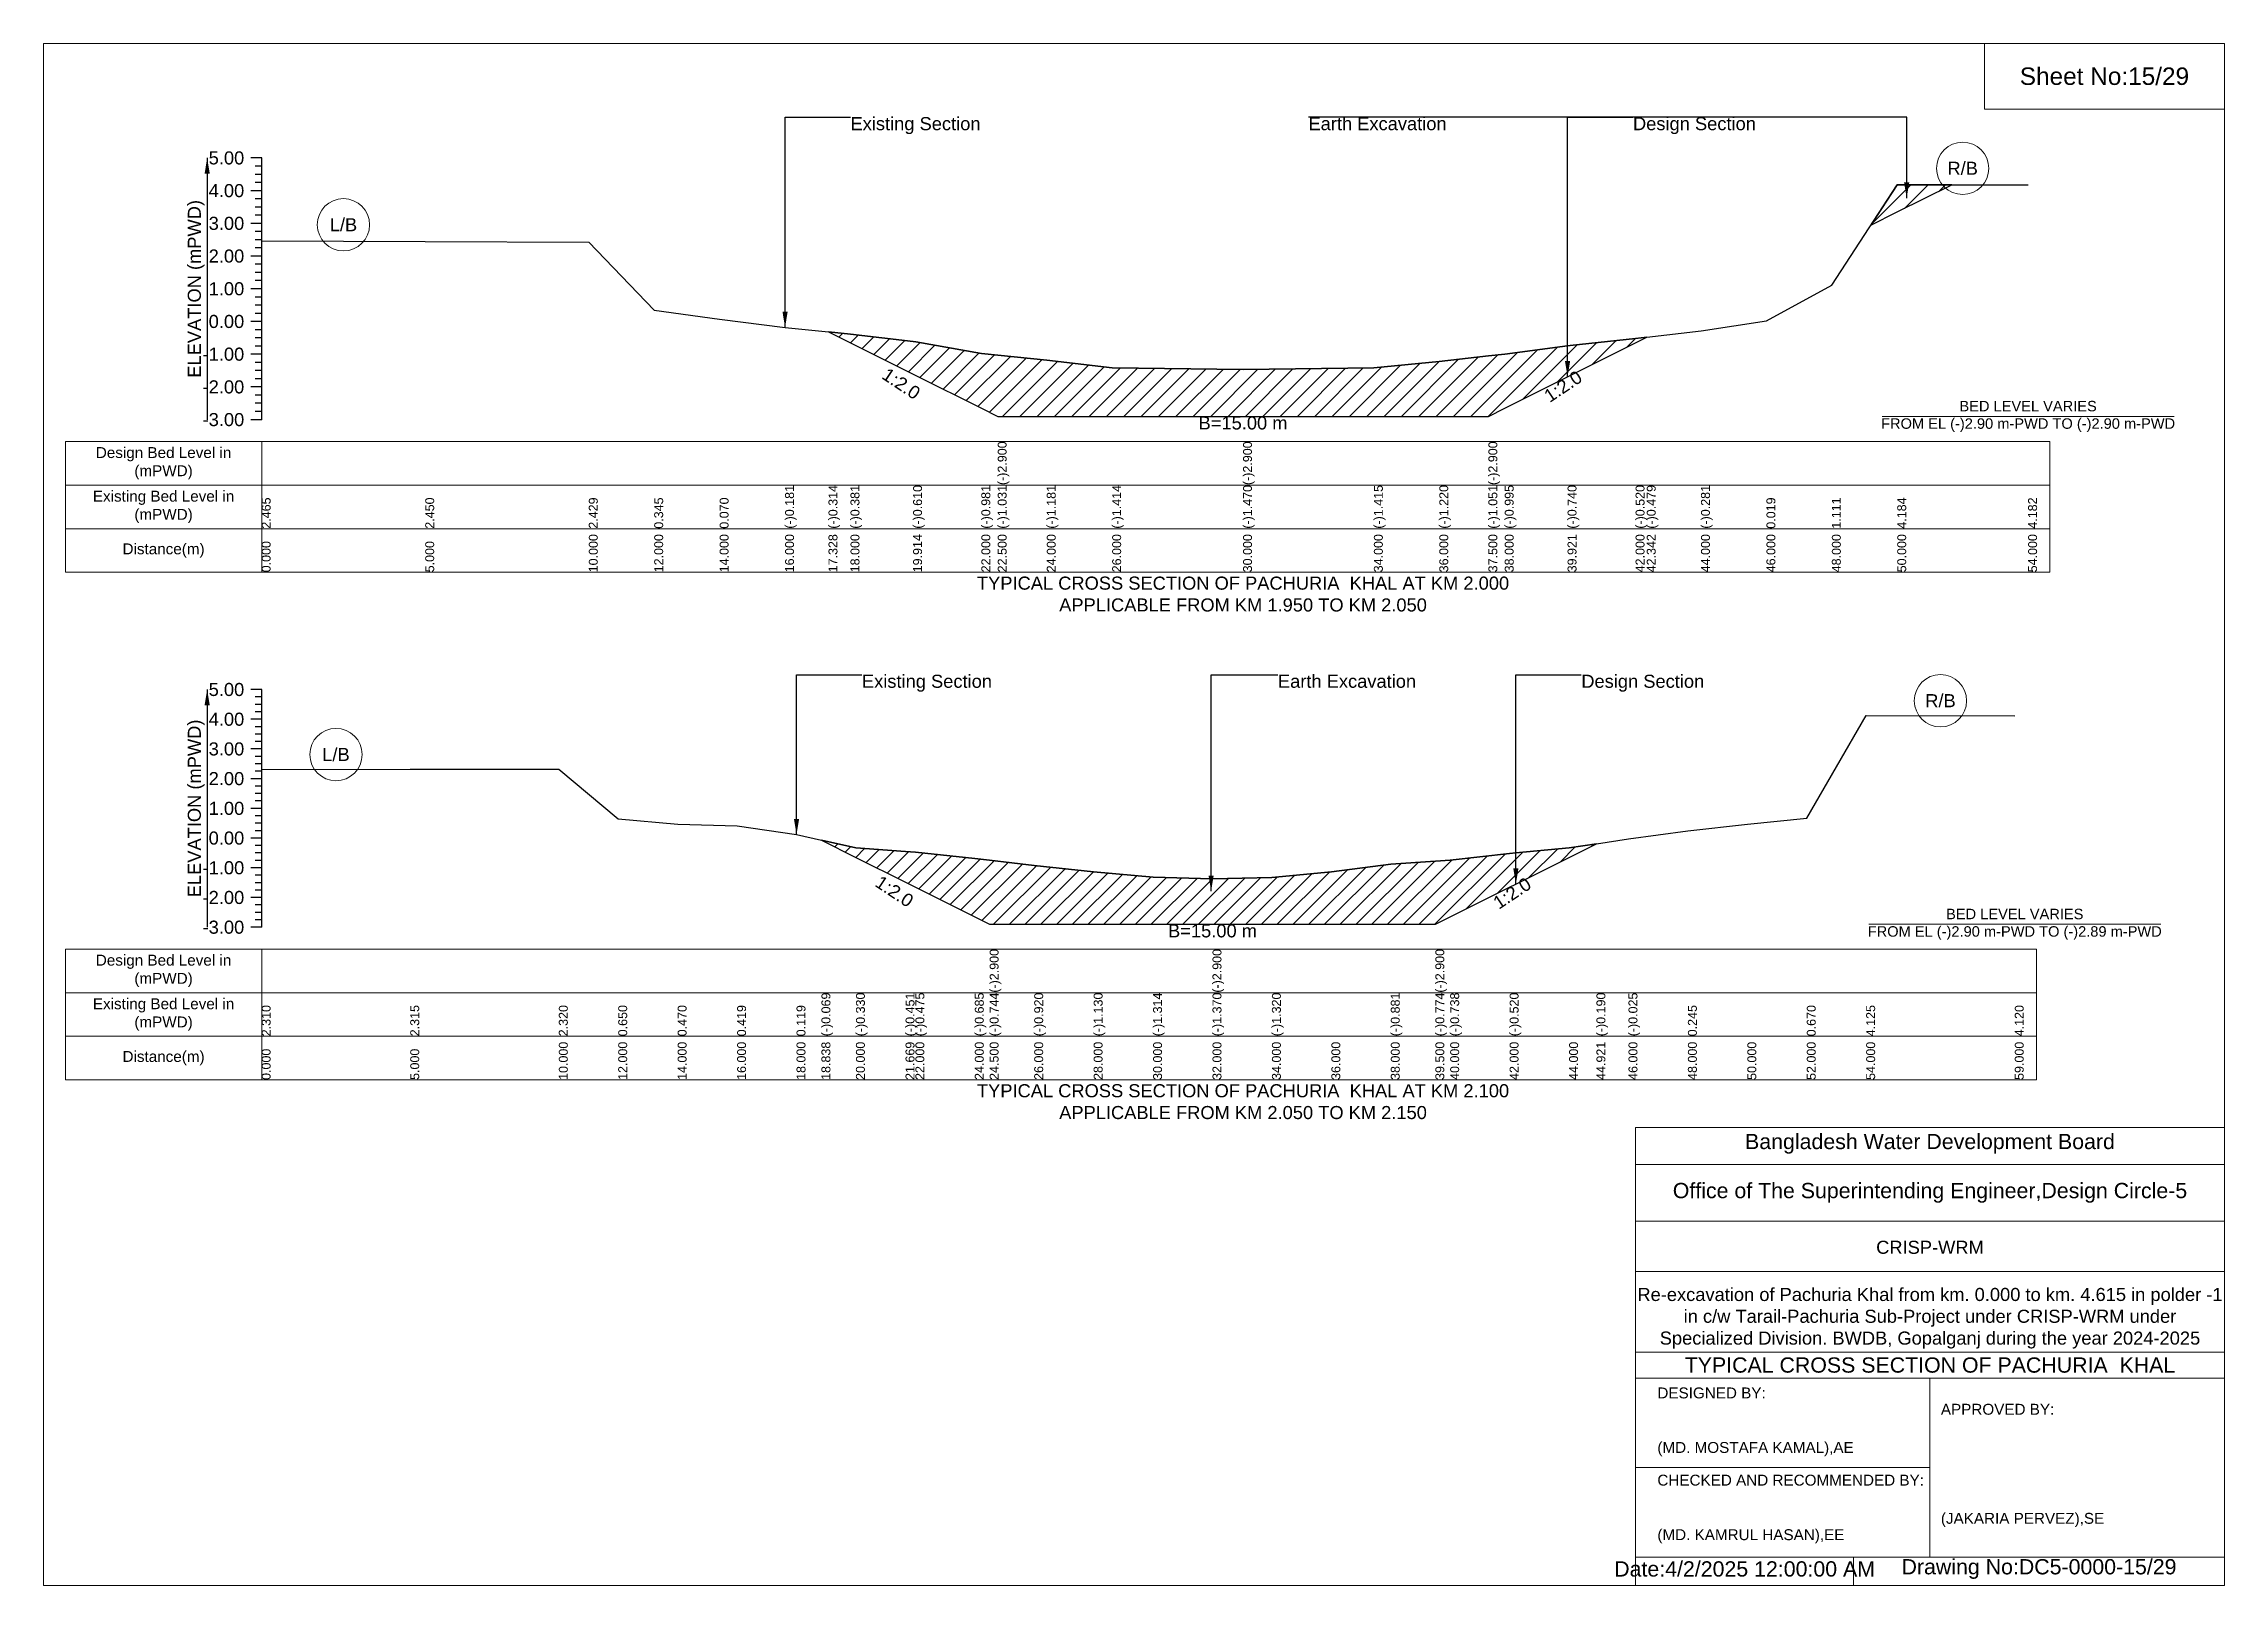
# Model space of a CAD drawing. Header units: inches. Extents: x 91000 to 388000, y -5656 to 0.
# Drawn here: x 240000 to 248000, y -5656 to 0 of the extents above; entities that cross this region are included whole.
import ezdxf

# ---------------------------------------------------------------- set-up
doc = ezdxf.new("R2010")
doc.units = ezdxf.units.IN
doc.header["$LTSCALE"] = 7
doc.header["$MEASUREMENT"] = 0
for name, color, linetype, lineweight in [('Cross section Data Border', 7, 'Continuous', 9), ('Cross Section Labels', 7, 'Continuous', 9), ('Existing_Bed_Level for Xsection', 7, 'Continuous', 25), ('Long Section Labels', 7, 'Continuous', 9)]:
    doc.layers.add(name, color=color, linetype=linetype, lineweight=lineweight)
doc.styles.get("Standard").update_dxf_attribs({"font": 'arial.ttf'})
doc.dimstyles.get("Standard").update_dxf_attribs({"dimtxt": 0.18, "dimasz": 0.18, "dimexe": 0.18, "dimexo": 0.0625, "dimgap": 0.09, "dimtad": 0, "dimtih": 1, "dimtoh": 1, "dimdec": 4, "dimzin": 0, "dimdsep": 46, "dimtxsty": 'Standard', "dimcen": 0.09, "dimadec": 0, "dimazin": 0, "dimtfac": 1, "dimtdec": 4, "dimtofl": 0, "dimtmove": 0, "dimatfit": 3, "dimfxl": 1, "dimtolj": 1, "dimtzin": 0, "dimarcsym": 0})

msp = doc.modelspace()

# ---------------------------------------------------------------- texts
at = {"layer": 'Cross section Data Border', "char_height": 40, "width": 640, "attachment_point": 5}
for s, insert in [('Design Bed Level in (mPWD)', (240440, -1539.6)), ('Existing Bed Level in (mPWD)', (240440, -1699.6)), ('Distance(m)', (240440, -1859.6)), ('Design Bed Level in (mPWD)', (240440, -3401.7)), ('Existing Bed Level in (mPWD)', (240440, -3561.7)), ('Distance(m)', (240440, -3721.7))]:
    msp.add_mtext(s, dxfattribs=dict(at, insert=insert))
at = {"layer": 'Cross Section Labels'}
for s, insert, char_height, attachment_point in [('Existing Section', (242960, -269.6), 48, 1), ('Earth Excavation', (244640, -269.6), 48, 1), ('Design Section', (245830.5, -269.6), 48, 1), ('R/B', (247040, -457.6), 48, 5), ('L/B', (241100, -664.7), 48, 5), ('BED LEVEL VARIES ^JFROM EL (-)2.90 m-PWD TO (-)2.90 m-PWD', (247280, -1367.6), 38.4, 5), ('B=15.00 m', (244400, -1367.6), 48, 2), ('TYPICAL CROSS SECTION OF PACHURIA  KHAL AT KM 2.000^JAPPLICABLE FROM KM 1.950 TO KM 2.050', (244400, -2019.6), 48, 5), ('Existing Section', (243002, -2315.2), 48, 1), ('Earth Excavation', (244528, -2315.2), 48, 1), ('Design Section', (245640.9, -2315.2), 48, 1), ('R/B', (246958.5, -2410.8), 48, 5), ('L/B', (241072.5, -2608.1), 48, 5), ('BED LEVEL VARIES ^JFROM EL (-)2.90 m-PWD TO (-)2.89 m-PWD', (247231, -3230.8), 38.4, 5), ('B=15.00 m', (244288, -3230.8), 48, 2), ('TYPICAL CROSS SECTION OF PACHURIA  KHAL AT KM 2.100^JAPPLICABLE FROM KM 2.050 TO KM 2.150', (244400, -3881.7), 48, 5)]:
    msp.add_mtext(s, dxfattribs=dict(at, insert=insert, char_height=char_height, attachment_point=attachment_point))
at = {"layer": 'Cross Section Labels', "char_height": 48, "attachment_point": 2}
for insert, rotation in [((243159.6, -1227.4), 326.30993), ((245560.5, -1237.4), 33.69007), ((243134.7, -3090.1), 326.30993), ((245373.7, -3096.7), 33.69007)]:
    msp.add_mtext('1:2.0', dxfattribs=dict(at, insert=insert, rotation=rotation))
at = {"layer": 'Existing_Bed_Level for Xsection', "char_height": 48, "attachment_point": 6}
for s, insert in [('5.00', (240736, -419.6)), ('4.00', (240736, -539.6)), ('3.00', (240736, -659.6)), ('2.00', (240736, -779.6)), ('1.00', (240736, -899.6)), ('0.00', (240736, -1019.6)), ('-1.00', (240736, -1139.6)), ('-2.00', (240736, -1259.6)), ('-3.00', (240736, -1379.6)), ('5.00', (240736, -2369.7)), ('4.00', (240736, -2478.7)), ('3.00', (240736, -2587.7)), ('2.00', (240736, -2696.7)), ('1.00', (240736, -2805.7)), ('0.00', (240736, -2914.7)), ('-1.00', (240736, -3023.7)), ('-2.00', (240736, -3132.7)), ('-3.00', (240736, -3241.7))]:
    msp.add_mtext(s, dxfattribs=dict(at, insert=insert))
at = {"layer": 'Existing_Bed_Level for Xsection', "rotation": 90}
for s, insert, char_height, attachment_point in [('ELEVATION (mPWD)', (240560, -899.6), 48, 5), ('(-)2.900', (243500, -1619.6), 32.8, 1), ('(-)2.900', (244400, -1619.6), 32.8, 1), ('(-)2.900', (245300, -1619.6), 32.8, 1), ('2.465', (240800, -1779.6), 32.8, 1), ('2.450', (241400, -1779.6), 32.8, 1), ('2.429', (242000, -1779.6), 32.8, 1), ('0.345', (242240, -1779.6), 32.8, 1), ('0.070', (242480, -1779.6), 32.8, 1), ('(-)0.181', (242720, -1779.6), 32.8, 1), ('(-)0.314', (242879.3, -1779.6), 32.8, 1), ('(-)0.381', (242960, -1779.6), 32.8, 1), ('(-)0.610', (243189.6, -1779.6), 32.8, 1), ('(-)0.981', (243440, -1779.6), 32.8, 1), ('(-)1.031', (243500, -1779.6), 32.8, 1), ('(-)1.181', (243680, -1779.6), 32.8, 1), ('(-)1.414', (243920, -1779.6), 32.8, 1), ('(-)1.470', (244400, -1779.6), 32.8, 1), ('(-)1.415', (244880, -1779.6), 32.8, 1), ('(-)1.220', (245120, -1779.6), 32.8, 1), ('(-)1.051', (245300, -1779.6), 32.8, 1), ('(-)0.995', (245360, -1779.6), 32.8, 1), ('(-)0.740', (245590.5, -1779.6), 32.8, 1), ('(-)0.520', (245840, -1779.6), 32.8, 1), ('(-)0.479', (245881, -1779.6), 32.8, 1), ('(-)0.281', (246080, -1779.6), 32.8, 1), ('0.019', (246320, -1779.6), 32.8, 1), ('1.111', (246560, -1779.6), 32.8, 1), ('4.184', (246800, -1779.6), 32.8, 1), ('4.182', (247280, -1779.6), 32.8, 1), ('0.000', (240800, -1939.6), 32.8, 1), ('5.000', (241400, -1939.6), 32.8, 1), ('10.000', (242000, -1939.6), 32.8, 1), ('12.000', (242240, -1939.6), 32.8, 1), ('14.000', (242480, -1939.6), 32.8, 1), ('16.000', (242720, -1939.6), 32.8, 1), ('17.328', (242879.3, -1939.6), 32.8, 1), ('18.000', (242960, -1939.6), 32.8, 1), ('19.914', (243189.6, -1939.6), 32.8, 1), ('22.000', (243440, -1939.6), 32.8, 1), ('22.500', (243500, -1939.6), 32.8, 1), ('24.000', (243680, -1939.6), 32.8, 1), ('26.000', (243920, -1939.6), 32.8, 1), ('30.000', (244400, -1939.6), 32.8, 1), ('34.000', (244880, -1939.6), 32.8, 1), ('36.000', (245120, -1939.6), 32.8, 1), ('37.500', (245300, -1939.6), 32.8, 1), ('38.000', (245360, -1939.6), 32.8, 1), ('39.921', (245590.5, -1939.6), 32.8, 1), ('42.000', (245840, -1939.6), 32.8, 1), ('42.342', (245881, -1939.6), 32.8, 1), ('44.000', (246080, -1939.6), 32.8, 1), ('46.000', (246320, -1939.6), 32.8, 1), ('48.000', (246560, -1939.6), 32.8, 1), ('50.000', (246800, -1939.6), 32.8, 1), ('54.000', (247280, -1939.6), 32.8, 1), ('ELEVATION (mPWD)', (240560, -2805.7), 48, 5), ('(-)2.900', (243470.5, -3481.7), 32.8, 1), ('(-)2.900', (244288, -3481.7), 32.8, 1), ('(-)2.900', (245105.5, -3481.7), 32.8, 1), ('(-)0.069', (242853.4, -3641.7), 32.8, 1), ('(-)0.330', (242980, -3641.7), 32.8, 1), ('(-)0.451', (243161.9, -3641.7), 32.8, 1), ('(-)0.475', (243198, -3641.7), 32.8, 1), ('(-)0.685', (243416, -3641.7), 32.8, 1), ('(-)0.744', (243470.5, -3641.7), 32.8, 1), ('(-)0.920', (243634, -3641.7), 32.8, 1), ('(-)1.130', (243852, -3641.7), 32.8, 1), ('(-)1.314', (244070, -3641.7), 32.8, 1), ('(-)1.370', (244288, -3641.7), 32.8, 1), ('(-)1.320', (244506, -3641.7), 32.8, 1), ('(-)0.881', (244942, -3641.7), 32.8, 1), ('(-)0.774', (245105.5, -3641.7), 32.8, 1), ('(-)0.738', (245160, -3641.7), 32.8, 1), ('(-)0.520', (245378, -3641.7), 32.8, 1), ('(-)0.190', (245696.4, -3641.7), 32.8, 1), ('(-)0.025', (245814, -3641.7), 32.8, 1), ('2.310', (240800, -3641.7), 32.8, 1), ('2.315', (241345, -3641.7), 32.8, 1), ('2.320', (241890, -3641.7), 32.8, 1), ('0.650', (242108, -3641.7), 32.8, 1), ('0.470', (242326, -3641.7), 32.8, 1), ('0.419', (242544, -3641.7), 32.8, 1), ('0.119', (242762, -3641.7), 32.8, 1), ('0.245', (246032, -3641.7), 32.8, 1), ('0.670', (246468, -3641.7), 32.8, 1), ('4.125', (246686, -3641.7), 32.8, 1), ('4.120', (247231, -3641.7), 32.8, 1), ('10.000', (241890, -3801.7), 32.8, 1), ('12.000', (242108, -3801.7), 32.8, 1), ('14.000', (242326, -3801.7), 32.8, 1), ('16.000', (242544, -3801.7), 32.8, 1), ('18.000', (242762, -3801.7), 32.8, 1), ('18.838', (242853.4, -3801.7), 32.8, 1), ('20.000', (242980, -3801.7), 32.8, 1), ('21.669', (243161.9, -3801.7), 32.8, 1), ('22.000', (243198, -3801.7), 32.8, 1), ('24.000', (243416, -3801.7), 32.8, 1), ('24.500', (243470.5, -3801.7), 32.8, 1), ('26.000', (243634, -3801.7), 32.8, 1), ('28.000', (243852, -3801.7), 32.8, 1), ('30.000', (244070, -3801.7), 32.8, 1), ('32.000', (244288, -3801.7), 32.8, 1), ('34.000', (244506, -3801.7), 32.8, 1), ('36.000', (244724, -3801.7), 32.8, 1), ('38.000', (244942, -3801.7), 32.8, 1), ('39.500', (245105.5, -3801.7), 32.8, 1), ('40.000', (245160, -3801.7), 32.8, 1), ('42.000', (245378, -3801.7), 32.8, 1), ('44.000', (245596, -3801.7), 32.8, 1), ('44.921', (245696.4, -3801.7), 32.8, 1), ('46.000', (245814, -3801.7), 32.8, 1), ('48.000', (246032, -3801.7), 32.8, 1), ('50.000', (246250, -3801.7), 32.8, 1), ('52.000', (246468, -3801.7), 32.8, 1), ('54.000', (246686, -3801.7), 32.8, 1), ('59.000', (247231, -3801.7), 32.8, 1), ('0.000', (240800, -3801.7), 32.8, 1), ('5.000', (241345, -3801.7), 32.8, 1)]:
    msp.add_mtext(s, dxfattribs=dict(at, insert=insert, char_height=char_height, attachment_point=attachment_point))
at = {"layer": 'Long Section Labels', "attachment_point": 5}
for s, insert, char_height in [('Sheet No:15/29', (247560, -120), 64), ('Bangladesh Water Development Board', (246920, -4036), 56), ('Office of The Superintending Engineer,Design Circle-5', (246920, -4216), 56)]:
    msp.add_mtext(s, dxfattribs=dict(at, insert=insert, char_height=char_height))
at = {"layer": 'Long Section Labels'}
for s, insert, char_height, width, attachment_point in [('CRISP-WRM', (246920, -4416), 48, 2240, 5), ('Re-excavation of Pachuria Khal from km. 0.000 to km. 4.615 in polder -1  in c/w Tarail-Pachuria Sub-Project under CRISP-WRM under Specialized Division. BWDB, Gopalganj during the year 2024-2025', (246920, -4676), 48, 2160, 5), ('TYPICAL CROSS SECTION OF PACHURIA  KHAL', (246920, -4848), 56, 2240, 5), ('DESIGNED BY:^J^J^J(MD. MOSTAFA KAMAL),AE', (245920, -5056), 40, 1120, 4), ('APPROVED BY:^J^J^J^J^J^J(JAKARIA PERVEZ),SE', (246960, -5216), 40, 1120, 4), ('CHECKED AND RECOMMENDED BY:^J^J^J(MD. KAMRUL HASAN),EE', (245920, -5376), 40, 1120, 4), ('Date:4/2/2025 12:00:00 AM', (246240, -5596), 56, 1120, 5), ('Drawing No:DC5-0000-15/29', (247320, -5596), 56, 1760, 5)]:
    msp.add_mtext(s, dxfattribs=dict(at, insert=insert, char_height=char_height, width=width, attachment_point=attachment_point))

# ---------------------------------------------------------------- hatches: boundary and pattern name
at = {"layer": 'Existing_Bed_Level for Xsection'}
h = msp.add_hatch(dxfattribs=at)
h.set_pattern_fill('ANSI31', color=256, scale=360, style=0)
h.paths.add_polyline_path([(246703.4, -665.9), (246800, -617.6), (247000, -517.6), (246800, -517.5)])
h = msp.add_hatch(dxfattribs=at)
h.set_pattern_fill('ANSI31', color=256, scale=360, style=0)
h.paths.add_polyline_path([(242879.3, -1057.2), (242960, -1097.6), (243189.6, -1212.4), (243200, -1217.6), (243440, -1337.6), (243500, -1367.6), (243680, -1367.6), (243920, -1367.6), (244400, -1367.6), (244880, -1367.6), (245120, -1367.6), (245300, -1367.6), (245360, -1337.6), (245590.5, -1222.4), (245600, -1217.6), (245840, -1097.6), (245881, -1077.1), (245840, -1082), (245600, -1107.2), (245590.5, -1108.5), (245360, -1139), (245300, -1145.8), (245120, -1166), (244880, -1189.4), (244400, -1196), (243920, -1189.3), (243680, -1161.3), (243500, -1143.3), (243440, -1137.3), (243200, -1094), (243189.6, -1092.8), (242960, -1065.3)])
h = msp.add_hatch(dxfattribs=at)
h.set_pattern_fill('ANSI31', color=256, scale=327, style=0)
h.paths.add_polyline_path([(242853.4, -2922.2), (242980, -2985.5), (243161.9, -3076.5), (243198, -3094.5), (243416, -3203.5), (243470.5, -3230.8), (243634, -3230.8), (243852, -3230.8), (244070, -3230.8), (244288, -3230.8), (244506, -3230.8), (244724, -3230.8), (244942, -3230.8), (245105.5, -3230.8), (245160, -3203.5), (245378, -3094.5), (245400.9, -3083.1), (245596, -2985.5), (245696.4, -2935.3), (245596, -2950.6), (245400.9, -2969.2), (245378, -2971.3), (245160, -2995.1), (245105.5, -2999), (244942, -3010.7), (244724, -3037.8), (244506, -3058.6), (244288, -3064), (244070, -3057.9), (243852, -3037.8), (243634, -3014.9), (243470.5, -2995.7), (243416, -2989.3), (243198, -2966.4), (243161.9, -2963.8), (242980, -2950.6)])

# ---------------------------------------------------------------- linework, layer by layer
at = {"layer": 'Cross section Data Border'}
for points in [[(240080, -1459.6), (247360, -1459.6), (247360, -1939.6), (240080, -1939.6)], [(240080, -3321.7), (247311, -3321.7), (247311, -3801.7), (240080, -3801.7)]]:
    msp.add_lwpolyline(points, close=True, dxfattribs=at)
for points in [[(240800, -1459.6), (240800, -1939.6)], [(240080, -1619.6), (247360, -1619.6)], [(240080, -1779.6), (247360, -1779.6)], [(240800, -3321.7), (240800, -3801.7)], [(240080, -3481.7), (247311, -3481.7)], [(240080, -3641.7), (247311, -3641.7)]]:
    msp.add_lwpolyline(points, dxfattribs=at)
at = {"layer": 'Cross Section Labels'}
for points in [[(246744.2, -1367.6), (247815.8, -1367.6)], [(246695.2, -3230.8), (247766.8, -3230.8)]]:
    msp.add_lwpolyline(points, dxfattribs=at)
for centre in [(247040, -457.6), (241100, -664.7), (246958.5, -2410.8), (241072.5, -2608.1)]:
    msp.add_circle(centre, 96, dxfattribs=at)
at = {"layer": 'Existing_Bed_Level for Xsection'}
for points in [[(240800, -419.6), (240760, -419.6)], [(240800, -449.6), (240776, -449.6)], [(240800, -479.6), (240776, -479.6)], [(240800, -1379.6), (240800, -1259.6), (240800, -1139.6), (240800, -1019.6), (240800, -899.6), (240800, -779.6), (240800, -659.6), (240800, -539.6), (240800, -419.6)], [(240800, -539.6), (240760, -539.6)], [(240800, -509.6), (240776, -509.6)], [(240800, -723.8), (241400, -725.6), (242000, -728.1), (242240, -978.2), (242480, -1011.2), (242720, -1041.3), (242879.3, -1057.2), (242960, -1065.3), (243189.6, -1092.8), (243200, -1094), (243440, -1137.3), (243500, -1143.3), (243500, -1143.3), (243680, -1161.3), (243920, -1189.3), (244400, -1196), (244400, -1196), (244880, -1189.4), (245120, -1166), (245300, -1145.8), (245300, -1145.8), (245360, -1139), (245590.5, -1108.5), (245600, -1107.2), (245840, -1082), (245881, -1077.1), (246080, -1053.3), (246320, -1017.3), (246560, -886.3), (246800, -517.5), (247280, -517.8)], [(240800, -569.6), (240776, -569.6)], [(240800, -599.6), (240776, -599.6)], [(240800, -629.6), (240776, -629.6)], [(240800, -659.6), (240760, -659.6)], [(240800, -689.6), (240776, -689.6)], [(240800, -719.6), (240776, -719.6)], [(240800, -779.6), (240760, -779.6)], [(240800, -749.6), (240776, -749.6)], [(240800, -809.6), (240776, -809.6)], [(240800, -839.6), (240776, -839.6)], [(240800, -869.6), (240776, -869.6)], [(240800, -899.6), (240760, -899.6)], [(240800, -929.6), (240776, -929.6)], [(240800, -959.6), (240776, -959.6)], [(240800, -1019.6), (240760, -1019.6)], [(240800, -989.6), (240776, -989.6)], [(240800, -1049.6), (240776, -1049.6)], [(240800, -1079.6), (240776, -1079.6)], [(240800, -1109.6), (240776, -1109.6)], [(240800, -1139.6), (240760, -1139.6)], [(240800, -1169.6), (240776, -1169.6)], [(240800, -1199.6), (240776, -1199.6)], [(240800, -1259.6), (240760, -1259.6)], [(240800, -1229.6), (240776, -1229.6)], [(240800, -1289.6), (240776, -1289.6)], [(240800, -1319.6), (240776, -1319.6)], [(240800, -1349.6), (240776, -1349.6)], [(240800, -1379.6), (240760, -1379.6)], [(240800, -2369.7), (240760, -2369.7)], [(240800, -2396.9), (240776, -2396.9)], [(240800, -3241.7), (240800, -3132.7), (240800, -3023.7), (240800, -2914.7), (240800, -2805.7), (240800, -2696.7), (240800, -2587.7), (240800, -2478.7), (240800, -2369.7)], [(240800, -2478.7), (240760, -2478.7)], [(240800, -2424.2), (240776, -2424.2)], [(240800, -2451.4), (240776, -2451.4)], [(240800, -2662.9), (241345, -2662.3), (241890, -2661.8), (242108, -2843.8), (242326, -2863.4), (242544, -2869), (242762, -2901.7), (242853.4, -2922.2), (242980, -2950.6), (243161.9, -2963.8), (243198, -2966.4), (243416, -2989.3), (243470.5, -2995.7), (243470.5, -2995.7), (243634, -3014.9), (243852, -3037.8), (244070, -3057.9), (244288, -3064), (244288, -3064), (244506, -3058.6), (244724, -3037.8), (244942, -3010.7), (245105.5, -2999), (245105.5, -2999), (245160, -2995.1), (245378, -2971.3), (245400.9, -2969.2), (245596, -2950.6), (245696.4, -2935.3), (245814, -2917.4), (246032, -2888), (246250, -2863.4), (246468, -2841.6), (246686, -2465), (247231, -2465.6)], [(240800, -2505.9), (240776, -2505.9)], [(240800, -2533.2), (240776, -2533.2)], [(240800, -2587.7), (240760, -2587.7)], [(240800, -2560.4), (240776, -2560.4)], [(240800, -2614.9), (240776, -2614.9)], [(240800, -2696.7), (240760, -2696.7)], [(240800, -2642.2), (240776, -2642.2)], [(240800, -2669.4), (240776, -2669.4)], [(240800, -2723.9), (240776, -2723.9)], [(240800, -2751.2), (240776, -2751.2)], [(240800, -2778.4), (240776, -2778.4)], [(240800, -2805.7), (240760, -2805.7)], [(240800, -2832.9), (240776, -2832.9)], [(240800, -2860.2), (240776, -2860.2)], [(240800, -2914.7), (240760, -2914.7)], [(240800, -2887.4), (240776, -2887.4)], [(240800, -2941.9), (240776, -2941.9)], [(240800, -3023.7), (240760, -3023.7)], [(240800, -2969.2), (240776, -2969.2)], [(240800, -2996.4), (240776, -2996.4)], [(240800, -3050.9), (240776, -3050.9)], [(240800, -3078.2), (240776, -3078.2)], [(240800, -3105.4), (240776, -3105.4)], [(240800, -3132.7), (240760, -3132.7)], [(240800, -3159.9), (240776, -3159.9)], [(240800, -3187.2), (240776, -3187.2)], [(240800, -3241.7), (240760, -3241.7)], [(240800, -3214.4), (240776, -3214.4)]]:
    msp.add_lwpolyline(points, dxfattribs=at)
for points in [[(246703.4, -665.9), (246800, -617.6), (247000, -517.6), (246800, -517.5)], [(242879.3, -1057.2), (242879.3, -1057.2), (242960, -1097.6), (243189.6, -1212.4), (243200, -1217.6), (243440, -1337.6), (243500, -1367.6), (243500, -1367.6), (243680, -1367.6), (243920, -1367.6), (244400, -1367.6), (244400, -1367.6), (244880, -1367.6), (245120, -1367.6), (245300, -1367.6), (245300, -1367.6), (245360, -1337.6), (245590.5, -1222.4), (245600, -1217.6), (245840, -1097.6), (245881, -1077.1), (245840, -1082), (245600, -1107.2), (245590.5, -1108.5), (245360, -1139), (245300, -1145.8), (245300, -1145.8), (245120, -1166), (244880, -1189.4), (244400, -1196), (244400, -1196), (243920, -1189.3), (243680, -1161.3), (243500, -1143.3), (243500, -1143.3), (243440, -1137.3), (243200, -1094), (243189.6, -1092.8), (242960, -1065.3), (242879.3, -1057.2)], [(242853.4, -2922.2), (242980, -2985.5), (243161.9, -3076.5), (243198, -3094.5), (243416, -3203.5), (243470.5, -3230.8), (243470.5, -3230.8), (243634, -3230.8), (243852, -3230.8), (244070, -3230.8), (244288, -3230.8), (244288, -3230.8), (244506, -3230.8), (244724, -3230.8), (244942, -3230.8), (245105.5, -3230.8), (245105.5, -3230.8), (245160, -3203.5), (245378, -3094.5), (245400.9, -3083.1), (245596, -2985.5), (245696.4, -2935.3), (245696.4, -2935.3), (245696.4, -2935.3), (245596, -2950.6), (245400.9, -2969.2), (245378, -2971.3), (245160, -2995.1), (245105.5, -2999), (245105.5, -2999), (244942, -3010.7), (244724, -3037.8), (244506, -3058.6), (244288, -3064), (244288, -3064), (244070, -3057.9), (243852, -3037.8), (243634, -3014.9), (243470.5, -2995.7), (243470.5, -2995.7), (243416, -2989.3), (243198, -2966.4), (243161.9, -2963.8), (242980, -2950.6)]]:
    msp.add_lwpolyline(points, close=True, dxfattribs=at)
at = {"layer": 'Long Section Labels'}
for points in [[(240000, 0), (248000, 0), (248000, -5656), (240000, -5656)], [(247120, 0), (248000, 0), (248000, -240), (247120, -240)]]:
    msp.add_lwpolyline(points, close=True, dxfattribs=at)
for points in [[(245840, -5656), (245840, -3976), (248000, -3976)], [(245840, -4112), (248000, -4112)], [(245840, -4320), (248000, -4320)], [(245840, -4504), (248000, -4504)], [(245840, -4800), (248000, -4800)], [(245840, -4896), (248000, -4896)], [(246920, -4896), (246920, -5552)], [(245840, -5224), (246920, -5224)], [(245840, -5552), (248000, -5552)], [(246640, -5552), (246640, -5656)]]:
    msp.add_lwpolyline(points, dxfattribs=at)

msp.set_redraw_order([(e.dxf.handle, doc.entitydb.next_handle()) for e in msp.query("TEXT MTEXT ATTDEF DIMENSION ARC_DIMENSION")])  # texts and dimensions are drawn at this point

# ---------------------------------------------------------------- leaders
at = {"layer": 'Cross Section Labels', "annotation_type": 0, "has_hookline": 1}
for points, hookline_direction, text_width in [([(242720, -1041.3), (242720, -269.6), (242959.9, -269.6)], 0, 467.2), ([(246834.5, -567), (246834.5, -269.6), (244640.1, -269.6)], 1, 497), ([(245590.5, -1222.4), (245590.5, -269.6), (245830.4, -269.6)], 0, 441.2), ([(242762, -2901.7), (242762, -2315.2), (243001.9, -2315.2)], 0, 467.2), ([(244282.9, -3109.4), (244282.9, -2315.2), (244527.9, -2315.2)], 0, 497), ([(245400.9, -3083.1), (245400.9, -2315.2), (245640.8, -2315.2)], 0, 441.2)]:
    msp.add_leader(points, dimstyle='Standard', override={"dimasz": 57.6}, dxfattribs=dict(at, hookline_direction=hookline_direction, text_width=text_width))
at = {"layer": 'Existing_Bed_Level for Xsection'}
for points in [[(240600, -419.6), (240600, -1379.6)], [(240600, -2369.7), (240600, -3241.7)]]:
    msp.add_leader(points, dimstyle='Standard', override={"dimasz": 57.6}, dxfattribs=at)

doc.saveas('drawing.dxf')
